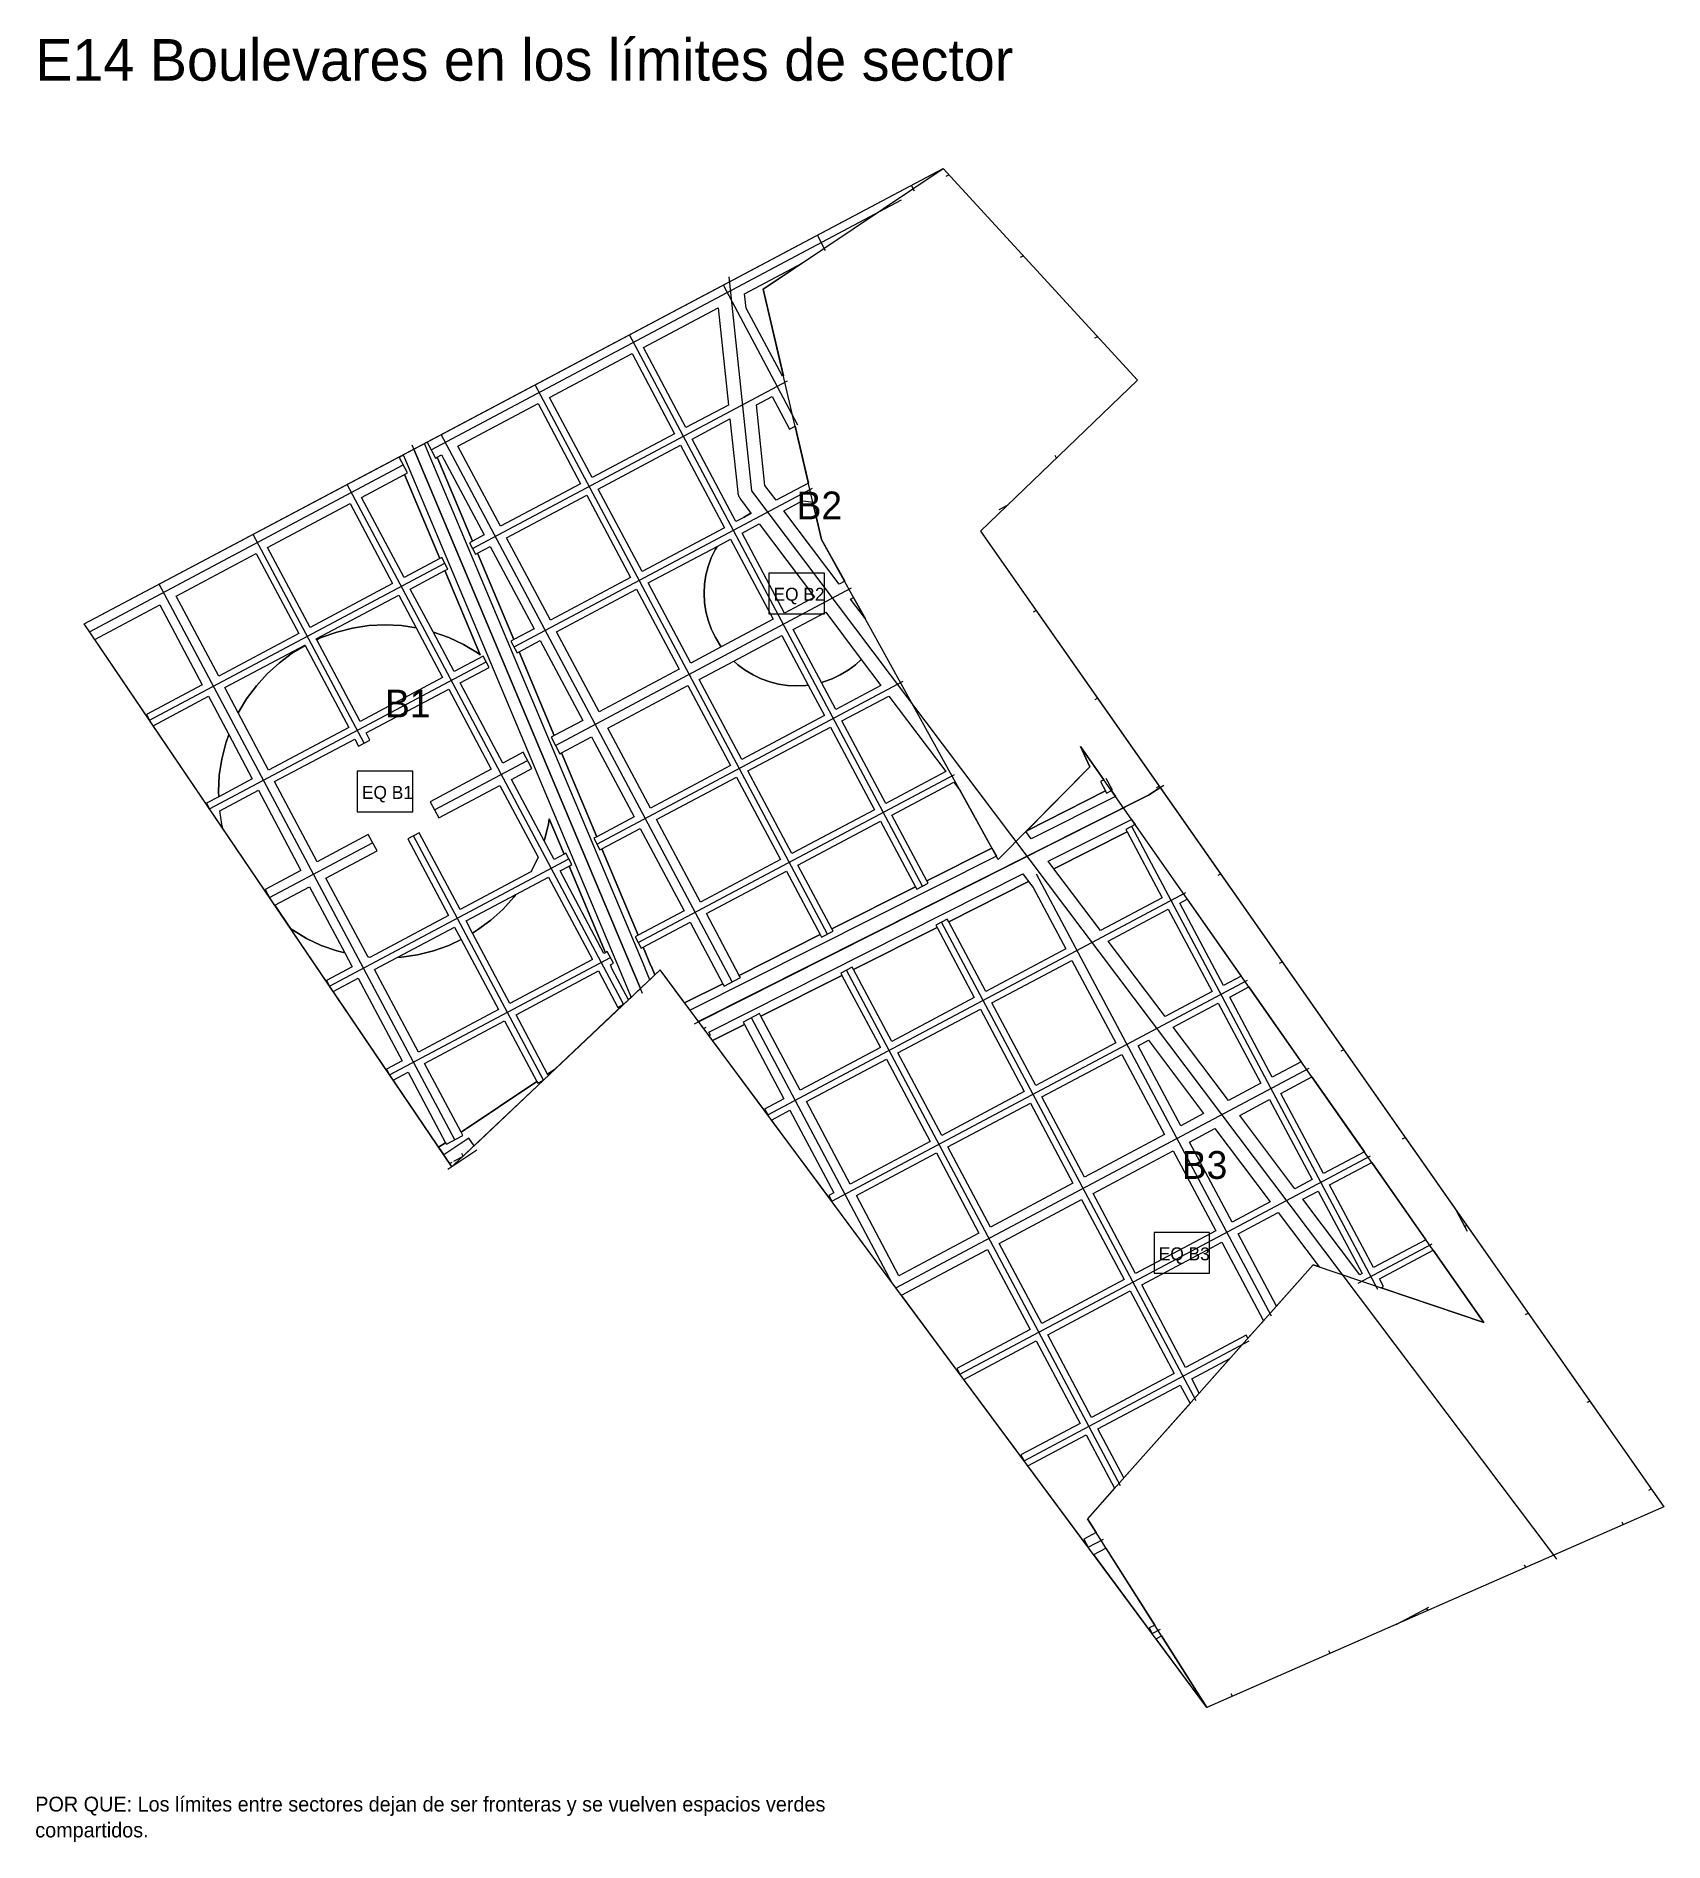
# Model space of a CAD drawing. Header units: metres. Extents: x 3873 to 16340, y -5213 to 3289.
# Drawn here: x 12581 to 14340, y -3113 to -1162 of the extents above; entities that cross this region are included whole.
import ezdxf

# ---------------------------------------------------------------- set-up
doc = ezdxf.new("R2010")
doc.units = ezdxf.units.M
for name, color, linetype, lineweight, plot in [('EQUIPAMIENTO', 5, 'Continuous', 0, False), ('LIMITE-INTERVENCION', 30, 'Continuous', 0, False), ('MANZANAS-PROPUESTAS', 33, 'Continuous', 0, False), ('SECTORES', 1, 'Continuous', 0, False), ('TEXTO', 7, 'Continuous', 0, False), ('VERDE-OBLIGATORIO', 3, 'Continuous', 0, False), ('VERDE-PROPUESTO', 82, 'Continuous', 0, False), ('VIA-BOULEVARD', 30, 'Continuous', 0, False), ('VIA-PRIMARIA', 1, 'Continuous', 0, False), ('VIA-SECUNDARIA', 8, 'Continuous', 0, False), ('VIA-TERCIARIA', 9, 'Continuous', 0, False)]:
    doc.layers.add(name, color=color, linetype=linetype, lineweight=lineweight, plot=plot)

msp = doc.modelspace()

# ---------------------------------------------------------------- texts
at = {"layer": 'EQUIPAMIENTO'}
for s, p in [('EQ B2', (13377.8, -1771.9)), ('EQ B1', (12933, -1986)), ('EQ B3', (13794.1, -2484.5))]:
    msp.add_text(s, height=14, dxfattribs=at).set_placement(p)
at = {"layer": 'SECTORES'}
for s, p in [('B2', (13402.8, -1683.9)), ('B1', (12958, -1898)), ('B3', (13819.1, -2396.5))]:
    msp.add_text(s, height=30, dxfattribs=at).set_placement(p)
at = {"layer": 'TEXTO'}
for s, height, p in [('E14 Boulevares en los límites de sector', 45, (12580, -1210)), ('POR QUE: Los límites entre sectores dejan de ser fronteras y se vuelven espacios verdes', 16, (12580, -3080)), ('compartidos.', 16, (12580, -3108))]:
    msp.add_text(s, height=height, dxfattribs=at).set_placement(p)

# ---------------------------------------------------------------- linework, layer by layer
at = {"layer": 'EQUIPAMIENTO'}
for points in [[(13372.8, -1785.9), (13432.8, -1785.9), (13432.8, -1741.9), (13372.8, -1741.9), (13372.8, -1785.9)], [(12928, -2000), (12988, -2000), (12988, -1956), (12928, -1956), (12928, -2000)], [(13789.1, -2498.5), (13849.1, -2498.5), (13849.1, -2454.5), (13789.1, -2454.5), (13789.1, -2498.5)]]:
    msp.add_lwpolyline(points, close=True, dxfattribs=at)
at = {"layer": 'LIMITE-INTERVENCION'}
msp.add_lwpolyline([(12633, -1797), (13561, -1305), (13771.2, -1533.6), (13601.5, -1696.8), (14340, -2751), (13846.2, -2967.6), (13255.3, -2170.6), (13030.2, -2383.5), (12633, -1797)], close=True, dxfattribs=at)
at = {"layer": 'MANZANAS-PROPUESTAS'}
for points in [[(13387.4, -1529.4), (13348.2, -1455.8), (13346.6, -1440.2), (13408.7, -1407.1), (13366.7, -1435.3), (13388.5, -1528.9), (13387.4, -1529.4)], [(13237.2, -1498.3), (13318, -1455.4), (13329.1, -1560.4), (13283.2, -1584.8), (13237.2, -1498.3)], [(13135.7, -1552.3), (13224.9, -1504.9), (13270.9, -1591.4), (13181.7, -1638.8), (13135.7, -1552.3)], [(13036.8, -1604.9), (13123.3, -1558.9), (13169.3, -1645.4), (13082.8, -1691.4), (13036.8, -1604.9)], [(13380.6, -1663.3), (13368.5, -1647.3), (13359.3, -1560.3), (13376.3, -1551.2), (13395.2, -1586.6), (13401.3, -1583.4), (13415.6, -1644.7), (13380.6, -1663.3)], [(13339.1, -1654.6), (13339.3, -1655.9), (13339.6, -1657.2), (13340, -1658.5), (13340.6, -1659.7), (13341.3, -1660.9), (13342, -1662), (13353.3, -1677.1), (13347.3, -1680.7), (13345.6, -1681.9), (13337.2, -1686.4), (13289.8, -1597.2), (13330.7, -1575.4), (13339.1, -1654.6)], [(13019.1, -1614.3), (13065.1, -1700.8), (13052.6, -1707.5), (13014.4, -1616.8), (13019.1, -1614.3)], [(13324.9, -1693), (13235.7, -1740.4), (13188.3, -1651.2), (13277.4, -1603.8), (13324.9, -1693)], [(12978.6, -1746.8), (12932.6, -1660.3), (12979, -1635.6), (13017.1, -1726.3), (12978.6, -1746.8)], [(13089.4, -1703.8), (13175.9, -1657.8), (13223.3, -1746.9), (13136.8, -1793), (13089.4, -1703.8)], [(12966.2, -1753.4), (12877.1, -1800.8), (12831.1, -1714.3), (12920.2, -1666.9), (12966.2, -1753.4)], [(13071.7, -1713.2), (13119.1, -1802.3), (13097.3, -1813.9), (13058, -1720.4), (13071.7, -1713.2)], [(13288.3, -1839.3), (13242.2, -1752.7), (13316.8, -1713.1), (13314.6, -1716.7), (13310.4, -1725.6), (13307.1, -1734.8), (13304.7, -1744.3), (13303.3, -1754.1), (13302.8, -1763.9), (13303.3, -1773.7), (13304.7, -1783.4), (13307.1, -1792.9), (13310.4, -1802.1), (13314.6, -1811), (13319.7, -1819.4), (13321.3, -1821.7), (13288.3, -1839.3)], [(12732.2, -1766.9), (12818.7, -1720.8), (12864.7, -1807.4), (12778.2, -1853.4), (12732.2, -1766.9)], [(12985.2, -1759.2), (13022.6, -1739.3), (13060.9, -1830.4), (13058, -1828.3), (13042.9, -1819.2), (13026.9, -1811.7), (13010.3, -1805.7), (13009.9, -1805.6), (12985.2, -1759.2)], [(12883.6, -1813.2), (12972.8, -1765.7), (12991.7, -1801.2), (12975.7, -1798.8), (12958, -1798), (12940.4, -1798.8), (12922.9, -1801.4), (12905.8, -1805.7), (12889.1, -1811.7), (12884.1, -1814.1), (12883.6, -1813.2)], [(13143.4, -1805.3), (13229.9, -1759.3), (13275.9, -1845.8), (13189.4, -1891.8), (13143.4, -1805.3)], [(12714.5, -1776.2), (12760.5, -1862.8), (12700.2, -1894.9), (12703.5, -1901), (12644.2, -1813.6), (12714.5, -1776.2)], [(12784.7, -1865.7), (12871.3, -1819.7), (12871.5, -1820.2), (12858, -1828.3), (12843.8, -1838.8), (12830.7, -1850.7), (12818.9, -1863.8), (12808.4, -1878), (12799.3, -1893.1), (12784.7, -1865.7)], [(13125.7, -1814.7), (13171.7, -1901.2), (13140.9, -1917.6), (13102.8, -1826.9), (13125.7, -1814.7)], [(13432.8, -1896), (13343.7, -1943.5), (13297.6, -1856.9), (13334.9, -1837.1), (13339.4, -1841.2), (13347.3, -1847), (13355.7, -1852), (13364.5, -1856.2), (13373.8, -1859.5), (13383.3, -1861.9), (13393, -1863.4), (13402.8, -1863.9), (13412.6, -1863.4), (13415.3, -1863), (13432.8, -1896)], [(13493.9, -1863.5), (13445.2, -1889.5), (13429.6, -1860.1), (13431.8, -1859.5), (13441.1, -1856.2), (13450, -1852), (13458.4, -1847), (13466.3, -1841.2), (13472.7, -1835.3), (13493.9, -1863.5)], [(13331.3, -1950), (13244.8, -1996), (13198.8, -1909.5), (13285.3, -1863.5), (13331.3, -1950)], [(12767.1, -1875.1), (12789.1, -1916.5), (12785.8, -1925.7), (12781.5, -1942.9), (12778.9, -1960.3), (12778, -1978), (12778.3, -1983.6), (12765, -1990.6), (12768.3, -1996.8), (12707.4, -1906.9), (12767.1, -1875.1)], [(13451.8, -1901.8), (13502.5, -1874.9), (13564, -1956.5), (13499.2, -1991), (13451.8, -1901.8)], [(13439.4, -1908.4), (13486.8, -1997.6), (13397.6, -2045), (13350.2, -1955.8), (13439.4, -1908.4)], [(13181.1, -1918.9), (13227.1, -2005.4), (13186.8, -2026.8), (13148.7, -1936.1), (13181.1, -1918.9)], [(13731.2, -1967.2), (13736.6, -1977.4), (13651.4, -2020.3), (13719.7, -1951.3), (13709.6, -1929.5), (13734.7, -1965.3), (13731.2, -1967.2)], [(13337.9, -1962.4), (13385.3, -2051.6), (13298.8, -2097.6), (13251.3, -2008.4), (13337.9, -1962.4)], [(13505.8, -2003.4), (13572.6, -1967.8), (13579.8, -1977.5), (13613.9, -2039.1), (13543.6, -2074.5), (13505.8, -2003.4)], [(13140.6, -2051.4), (13129.9, -2031.3), (13130.3, -2030.2), (13134.6, -2013.1), (13135.4, -2007.6), (13151.4, -2045.7), (13140.6, -2051.4)], [(13233.7, -2017.8), (13281.1, -2107), (13231.6, -2133.3), (13192.3, -2039.8), (13233.7, -2017.8)], [(13404.2, -2057.4), (13493.4, -2009.9), (13531.1, -2080.8), (13440.8, -2126.2), (13404.2, -2057.4)], [(13797.9, -2092.7), (13731.1, -2128.2), (13680.7, -2061.5), (13760.1, -2021.5), (13797.9, -2092.7)], [(13194.6, -2153), (13147.1, -2063.8), (13156.8, -2058.7), (13196.1, -2152.1), (13194.6, -2153)], [(13305.3, -2109.9), (13391.9, -2063.9), (13428.3, -2132.5), (13340.8, -2176.6), (13305.3, -2109.9)], [(13052.6, -2130.9), (13058, -2127.6), (13072.2, -2117.1), (13085.3, -2105.3), (13097.2, -2092.2), (13099.4, -2089.2), (13134.8, -2070.4), (13182.2, -2159.5), (13093, -2207), (13052.6, -2130.9)], [(13658.3, -2081.6), (13693.7, -2148.1), (13607.2, -2194.1), (13567.1, -2118.7), (13653.5, -2075.2), (13658.3, -2081.6)], [(12922.5, -2167.4), (12894.7, -2182.1), (12898, -2188.3), (12838.8, -2100.9), (12855.8, -2126), (12858, -2127.6), (12873.2, -2136.7), (12889.1, -2144.3), (12905.8, -2150.2), (12914.5, -2152.4), (12922.5, -2167.4)], [(13851.9, -2194.2), (13801.1, -2221.2), (13739.6, -2139.5), (13804.4, -2105), (13851.9, -2194.2)], [(13864.2, -2187.6), (13816.8, -2098.5), (13824.9, -2094.2), (13883.3, -2177.5), (13864.2, -2187.6)], [(13287.7, -2119.3), (13322.9, -2185.6), (13281.7, -2206.3), (13255.3, -2170.6), (13249.5, -2176.1), (13245.5, -2166.4), (13245.4, -2166.2), (13237, -2146.2), (13287.7, -2119.3)], [(13594.8, -2200.7), (13505.6, -2248.1), (13464.3, -2170.4), (13554.5, -2125), (13594.8, -2200.7)], [(13080.7, -2213.5), (12994.1, -2259.5), (12946.7, -2170.4), (12971.2, -2157.3), (12975.7, -2157.1), (12993.1, -2154.5), (13010.3, -2150.2), (13026.9, -2144.3), (13040.4, -2137.9), (13080.7, -2213.5)], [(13747.7, -2249.6), (13661.1, -2295.6), (13613.7, -2206.4), (13700.3, -2160.4), (13747.7, -2249.6)], [(12929.1, -2179.7), (12976.5, -2268.9), (12959.6, -2277.9), (12962.9, -2284.1), (12902, -2194.2), (12929.1, -2179.7)], [(13099.6, -2219.3), (13188.8, -2171.9), (13209.7, -2211.2), (13215.8, -2207.9), (13141.2, -2278.5), (13133.7, -2283.5), (13099.6, -2219.3)], [(13493.3, -2254.6), (13406.7, -2300.6), (13364.2, -2220.7), (13451.8, -2176.7), (13493.3, -2254.6)], [(13916.8, -2286.5), (13870.8, -2200), (13891.4, -2189), (13948, -2269.9), (13916.8, -2286.5)], [(13512.2, -2260.4), (13601.4, -2213), (13648.8, -2302.2), (13559.6, -2349.6), (13512.2, -2260.4)], [(13904.4, -2293.1), (13869.4, -2311.7), (13809.7, -2232.5), (13858.4, -2206.6), (13904.4, -2293.1)], [(13000.7, -2271.9), (13087.2, -2225.9), (13122, -2291.3), (13040.2, -2346.2), (13000.7, -2271.9)], [(13389.1, -2310), (13368.2, -2321.1), (13371.5, -2327.3), (13312, -2247), (13346.4, -2229.7), (13389.1, -2310)], [(13800.3, -2348.5), (13713.7, -2394.5), (13667.7, -2308), (13754.2, -2262), (13800.3, -2348.5)], [(13842.6, -2326), (13817.9, -2339.1), (13771.9, -2252.6), (13782.9, -2246.8), (13842.6, -2326)], [(12966.8, -2289.9), (12983, -2281.3), (13023.5, -2357.4), (13015.9, -2362.4), (13021.5, -2370.7), (12966.8, -2289.9)], [(13547.2, -2356.2), (13460.7, -2402.2), (13413.3, -2313), (13499.8, -2267), (13547.2, -2356.2)], [(13972.2, -2390.7), (13926.2, -2304.2), (13959.6, -2286.4), (14016.3, -2367.3), (13972.2, -2390.7)], [(13655.4, -2314.6), (13701.4, -2401.1), (13612.2, -2448.5), (13566.2, -2362), (13655.4, -2314.6)], [(13959.8, -2397.3), (13941.3, -2407.1), (13881.6, -2327.9), (13913.8, -2310.8), (13959.8, -2397.3)], [(13395.6, -2322.4), (13443.1, -2411.6), (13437.5, -2414.6), (13440.7, -2420.7), (13375.7, -2333), (13395.6, -2322.4)], [(13914.5, -2421.4), (13873.3, -2443.3), (13827.3, -2356.8), (13854.8, -2342.2), (13914.5, -2421.4)], [(13599.8, -2455.1), (13513.3, -2501.1), (13467.3, -2414.5), (13553.8, -2368.5), (13599.8, -2455.1)], [(13855.7, -2452.7), (13769.1, -2498.7), (13723.1, -2412.2), (13809.6, -2366.2), (13855.7, -2452.7)], [(14026.2, -2492.3), (13978.8, -2403.1), (14024.4, -2378.8), (14082.7, -2462.2), (14026.2, -2492.3)], [(13756.8, -2505.3), (13667.6, -2552.7), (13621.6, -2466.2), (13710.8, -2418.7), (13756.8, -2505.3)], [(13949.9, -2418.4), (13966.4, -2409.7), (14013.8, -2498.8), (14011.4, -2500.1), (13949.9, -2418.4)], [(13879.9, -2455.7), (13923.1, -2432.7), (13967.4, -2491.6), (13961, -2489.4), (13921.5, -2533.9), (13879.9, -2455.7)], [(13609.2, -2472.7), (13655.2, -2559.3), (13576, -2601.4), (13579.3, -2607.6), (13516, -2522.3), (13609.2, -2472.7)], [(13888.7, -2565.4), (13823.1, -2600.2), (13775.7, -2511.1), (13862.2, -2465), (13907.1, -2549.3), (13908.3, -2548.7), (13890.5, -2568.7), (13888.7, -2565.4)], [(14037.1, -2512.8), (14032.8, -2504.6), (14090.8, -2473.7), (14145.3, -2551.5), (14034.6, -2514.2), (14037.1, -2512.8)], [(13763.3, -2517.6), (13810.8, -2606.8), (13721.6, -2654.2), (13674.2, -2565), (13763.3, -2517.6)], [(13661.8, -2571.6), (13709.2, -2660.8), (13645.2, -2694.8), (13648.5, -2701), (13583.5, -2613.3), (13661.8, -2571.6)], [(13829.7, -2612.6), (13871, -2590.6), (13837.8, -2627.9), (13829.7, -2612.6)], [(13728.1, -2666.6), (13817.3, -2619.2), (13827.9, -2639.1), (13756.3, -2719.6), (13728.1, -2666.6)], [(13713.1, -2785.6), (13717.8, -2794.4), (13652.7, -2706.7), (13715.8, -2673.2), (13746.4, -2730.7), (13717, -2763.8), (13726.3, -2778.5), (13713.1, -2785.6)], [(13783.8, -2881.6), (13787.1, -2887.8), (13723.8, -2802.5), (13737.1, -2795.5), (13789.7, -2878.5), (13783.8, -2881.6)], [(13791.3, -2893.5), (13797.2, -2890.3), (13846.2, -2967.6), (13791.3, -2893.5)]]:
    msp.add_lwpolyline(points, close=True, dxfattribs=at)
at = {"layer": 'SECTORES'}
for points in [[(12989.1, -1608.2), (13561, -1305), (13771.2, -1533.6), (13601.5, -1696.8), (13795.5, -1973.7), (13783, -1982), (13296.9, -2226.6), (13255.3, -2170.6), (13233.9, -2190.8), (13227, -2174), (12992, -1615), (12989.1, -1608.2)], [(13030.2, -2383.5), (13030, -2383.1), (12633, -1797), (12989.1, -1608.2), (12992, -1615), (13227, -2174), (13233.9, -2190.8), (13032.1, -2381.7), (13030.2, -2383.5)], [(13795.5, -1973.7), (14340, -2751), (13846.2, -2967.6), (13296.9, -2226.6), (13783, -1982), (13795.5, -1973.7)]]:
    msp.add_lwpolyline(points, close=True, dxfattribs=at)
at = {"layer": 'VERDE-OBLIGATORIO'}
msp.add_lwpolyline([(14145.3, -2551.5), (13709.6, -1929.5), (13719.7, -1951.3), (13620.6, -2051.3), (13429.8, -1705.7), (13366.7, -1435.3), (13561, -1305), (13771.2, -1533.6), (13601.5, -1696.8), (14340, -2751), (13846.2, -2967.6), (13717, -2763.8), (13961, -2489.4), (14145.3, -2551.5)], close=True, dxfattribs=at)
at = {"layer": 'VERDE-PROPUESTO'}
for points in [[(13026.9, -1811.7), (13042.9, -1819.2), (13058, -1828.3), (13060.9, -1830.4), (13022.6, -1739.3), (13025.8, -1737.6), (13019.2, -1725.2), (13017.1, -1726.3), (12979, -1635.6), (12982.4, -1633.8), (12973.3, -1616.6), (12977.6, -1614.3), (12980, -1620.1), (13215, -2179), (13223.8, -2200.4), (13221.1, -2202.9), (13203.6, -2170), (13201.6, -2165.1), (13204.8, -2163.4), (13198.2, -2151), (13196.1, -2152.1), (13156.8, -2058.7), (13160, -2056.9), (13153.5, -2044.6), (13151.4, -2045.7), (13135.4, -2007.6), (13134.6, -2013.1), (13130.3, -2030.2), (13129.9, -2031.3), (13094.6, -1964.9), (13116.7, -1953.1), (13107.3, -1935.5), (13085.2, -1947.2), (13039.2, -1860.7), (13070.5, -1844), (13064, -1831.7), (13032.6, -1848.4), (13009.9, -1805.6), (13010.3, -1805.7), (13026.9, -1811.7)], [(13003.5, -1600.6), (13012.6, -1617.8), (13014.4, -1616.8), (13052.6, -1707.5), (13049.4, -1709.2), (13055.9, -1721.6), (13058, -1720.4), (13097.3, -1813.9), (13094.1, -1815.6), (13100.7, -1828), (13102.8, -1826.9), (13140.9, -1917.6), (13137.4, -1919.4), (13146.8, -1937.1), (13148.7, -1936.1), (13186.8, -2026.8), (13183.6, -2028.5), (13190.2, -2040.9), (13192.3, -2039.8), (13231.6, -2133.3), (13228.4, -2135), (13234.9, -2147.4), (13237, -2146.2), (13245.4, -2166.2), (13245.5, -2166.4), (13249.5, -2176.1), (13244, -2181.3), (13239, -2169.1), (13239, -2169), (13004, -1610), (13004, -1609.9), (13000.6, -1602.1), (13002.8, -1600.9), (13003.5, -1600.6)], [(13353.3, -1677.1), (13353.8, -1677.6), (13345.6, -1681.9), (13347.3, -1680.7), (13353.3, -1677.1)], [(13420.4, -1665.5), (13429.8, -1705.7), (13454.7, -1750.8), (13448.8, -1753.9), (13389.1, -1674.6), (13408.8, -1664.1), (13412.6, -1664.3), (13420.4, -1665.5)], [(13422, -1768.1), (13389.8, -1785.3), (13343.8, -1698.7), (13362.3, -1688.9), (13422, -1768.1)], [(13314.6, -1811), (13310.4, -1802.1), (13307.1, -1792.9), (13304.7, -1783.4), (13303.3, -1773.7), (13302.8, -1763.9), (13303.3, -1754.1), (13304.7, -1744.3), (13307.1, -1734.8), (13310.4, -1725.6), (13314.6, -1716.7), (13316.8, -1713.1), (13331.4, -1705.3), (13377.4, -1791.8), (13321.3, -1821.7), (13319.7, -1819.4), (13314.6, -1811)], [(13461, -1770), (13464.4, -1768.3), (13477.1, -1791.3), (13461, -1770)], [(13458.4, -1847), (13450, -1852), (13441.1, -1856.2), (13431.8, -1859.5), (13429.6, -1860.1), (13399.2, -1802.9), (13434.2, -1784.3), (13472.7, -1835.3), (13466.3, -1841.2), (13458.4, -1847)], [(12905.8, -1805.7), (12922.9, -1801.4), (12940.4, -1798.8), (12958, -1798), (12975.7, -1798.8), (12991.7, -1801.2), (13020.2, -1854.9), (12931.1, -1902.3), (12884.1, -1814.1), (12889.1, -1811.7), (12905.8, -1805.7)], [(13402.8, -1863.9), (13393, -1863.4), (13383.3, -1861.9), (13373.8, -1859.5), (13364.5, -1856.2), (13355.7, -1852), (13347.3, -1847), (13339.4, -1841.2), (13334.9, -1837.1), (13386.8, -1809.5), (13415.3, -1863), (13412.6, -1863.4), (13402.8, -1863.9)], [(12818.9, -1863.8), (12830.7, -1850.7), (12843.8, -1838.8), (12858, -1828.3), (12871.5, -1820.2), (12918.7, -1908.9), (12832.2, -1954.9), (12799.3, -1893.1), (12808.4, -1878), (12818.9, -1863.8)], [(13039, -2105.4), (12995, -2022.6), (12982.6, -2029.2), (13026.7, -2112), (12941.7, -2157.2), (12940.4, -2157.1), (12939.6, -2157), (12894.1, -2071.5), (12949.3, -2042.1), (12939.9, -2024.5), (12884.7, -2053.8), (12838.7, -1967.3), (12925.3, -1921.3), (12929.3, -1928.9), (12941.7, -1922.4), (12937.6, -1914.7), (13026.8, -1867.3), (13072.8, -1953.8), (13006.7, -1989), (13016.1, -2006.6), (13082.2, -1971.5), (13123.4, -2048.9), (13116.8, -2062.8), (13115.7, -2064.7), (13039, -2105.4)], [(12778.9, -1960.3), (12781.5, -1942.9), (12785.8, -1925.7), (12789.1, -1916.5), (12814.5, -1964.3), (12778.3, -1983.6), (12778, -1978), (12778.9, -1960.3)], [(12781.5, -2013.1), (12779.4, -1998.9), (12821.1, -1976.7), (12867.1, -2063.2), (12828.5, -2083.7), (12833.2, -2092.6), (12782.7, -2018.1), (12781.5, -2013.1)], [(13656.3, -2029), (13650.4, -2021.2), (13651.4, -2020.3), (13736.6, -1977.4), (13737.8, -1979.7), (13742.9, -1977), (13747.2, -1983.2), (13656.3, -2029)], [(13758.7, -2019), (13760.1, -2021.5), (13680.7, -2061.5), (13674.6, -2053.3), (13764.6, -2008.1), (13768.6, -2013.8), (13758.7, -2019)], [(13287.8, -2214.4), (13281.7, -2206.3), (13322.9, -2185.6), (13324.4, -2188.4), (13342.1, -2179), (13340.8, -2176.6), (13428.3, -2132.5), (13429.8, -2135.3), (13442.2, -2128.7), (13440.8, -2126.2), (13531.1, -2080.8), (13532.5, -2083.6), (13544.9, -2077), (13543.6, -2074.5), (13613.9, -2039.1), (13618.7, -2047.9), (13287.8, -2214.4)], [(13565.6, -2115.9), (13553.2, -2122.4), (13554.5, -2125), (13464.3, -2170.4), (13462.8, -2167.6), (13450.5, -2174.1), (13451.8, -2176.7), (13364.2, -2220.7), (13362.7, -2217.9), (13345.1, -2227.3), (13346.4, -2229.7), (13312, -2247), (13308.2, -2242), (13309.6, -2241.3), (13307.8, -2237.9), (13647.4, -2067), (13653.5, -2075.2), (13567.1, -2118.7), (13565.6, -2115.9)], [(12889.1, -2144.3), (12873.2, -2136.7), (12858, -2127.6), (12855.8, -2126), (12838.8, -2100.9), (12876.5, -2080.9), (12914.5, -2152.4), (12905.8, -2150.2), (12889.1, -2144.3)], [(13085.3, -2105.3), (13072.2, -2117.1), (13058, -2127.6), (13052.6, -2130.9), (13045.6, -2117.8), (13099.4, -2089.2), (13097.2, -2092.2), (13085.3, -2105.3)], [(13010.3, -2150.2), (12993.1, -2154.5), (12975.7, -2157.1), (12971.2, -2157.3), (13033.2, -2124.4), (13040.4, -2137.9), (13026.9, -2144.3), (13010.3, -2150.2)], [(13133.7, -2283.5), (13141.2, -2278.5), (13134.5, -2284.9), (13133.7, -2283.5)], [(13048.7, -2352.5), (13021.5, -2370.7), (13015.9, -2362.4), (13023.5, -2357.4), (13024.4, -2359.1), (13042.1, -2349.7), (13040.2, -2346.2), (13122, -2291.3), (13123, -2293.2), (13129.2, -2289.9), (13054.2, -2360.8), (13048.7, -2352.5)]]:
    msp.add_lwpolyline(points, close=True, dxfattribs=at)
at = {"layer": 'VIA-BOULEVARD'}
msp.add_lwpolyline([(12987.1, -1603.6), (12992, -1615), (13227, -2174), (13235.9, -2195.8)], dxfattribs=at)
at = {"layer": 'VIA-PRIMARIA'}
for points in [[(13329.6, -1422), (13354, -1653), (14218, -2799), (14224.1, -2807.3)], [(13292.3, -2228.9), (13783, -1982), (13799.7, -1971)], [(13025.8, -2385.9), (13057.1, -2365)]]:
    msp.add_lwpolyline(points, dxfattribs=at)
at = {"layer": 'VIA-SECUNDARIA'}
for points in [[(13564.3, -1313.1), (13567.1, -1311.6)], [(13007.9, -1608.9), (13516.2, -1338.6)], [(13404, -1582), (13323.7, -1430.8)], [(13333.2, -2183.7), (13018.8, -1592.4)], [(12638.6, -1805.3), (12977.7, -1625)], [(13621.5, -1673.4), (13631.2, -1668.2)], [(13033.3, -2354.4), (12714, -1754)], [(13142.1, -1928.3), (13462.2, -1758.1)], [(13011.4, -1997.8), (13112, -1944.3)], [(13791.8, -1973.6), (13794.4, -1972.2)], [(12833.2, -2092.6), (12944.6, -2033.3)], [(13915.9, -2544.7), (13662.1, -2067.4)], [(13506.2, -2509), (13353.9, -2222.6)], [(13302.2, -2233.9), (13304.9, -2232.5)], [(13991.2, -2258.3), (13993.9, -2256.9)], [(13510, -2514.2), (13956.5, -2276.8)], [(13027.7, -2379.8), (13030.4, -2378.4)], [(13032.2, -2377.5), (13042.2, -2372.2)], [(13042.5, -2371.8), (13041.1, -2369.1)], [(14190.6, -2543), (14193.3, -2541.6)], [(13717.8, -2794.4), (13734.4, -2785.6)], [(14085.1, -2862.8), (14083.6, -2860.2)]]:
    msp.add_lwpolyline(points, dxfattribs=at)
at = {"layer": 'VIA-TERCIARIA'}
for points in [[(13530.2, -1329.3), (13526.9, -1323.1)], [(13434.1, -1393.7), (13425.3, -1377)], [(13644.8, -1400.5), (13647.5, -1399.1)], [(13538.7, -2080.3), (13222, -1484.7)], [(13725.2, -1488), (13727.9, -1486.6)], [(13052.6, -1715.4), (13392.9, -1534.4)], [(13436, -2132), (13120.4, -1538.6)], [(13683.6, -1617.9), (13682.1, -1615.1)], [(13215.8, -2207.9), (12917.2, -1646.3)], [(13097.4, -1821.8), (13420, -1650.3)], [(12935.5, -1925.6), (12815.6, -1700.2)], [(12703.5, -1901), (13022.5, -1731.4)], [(13658.8, -1783.8), (13661.5, -1782.4)], [(12768.3, -1996.8), (13067.2, -1837.9)], [(13186.9, -2034.7), (13517.8, -1858.8)], [(13725.3, -1878.7), (13727.9, -1877.3)], [(13231.6, -2141.2), (13573.3, -1959.5)], [(13744, -1976.4), (13737.3, -1963.9)], [(13129.2, -2289.9), (12988.8, -2025.9)], [(14031, -2516.1), (13764.9, -2015.7)], [(12898, -2188.3), (13156.7, -2050.8)], [(13858.2, -2068.5), (13860.9, -2067.1)], [(13371.5, -2327.3), (13823.5, -2087)], [(13834.4, -2636.3), (13559.4, -2119.2)], [(12962.9, -2284.1), (13201.5, -2157.2)], [(13924.7, -2163.4), (13927.4, -2162)], [(13440.7, -2420.7), (13890, -2181.9)], [(13752.9, -2728), (13456.6, -2170.9)], [(14057.7, -2353.2), (14060.3, -2351.8)], [(13579.3, -2607.6), (14023, -2371.6)], [(14127.8, -2453.4), (14116.3, -2431.7)], [(14124.1, -2448.1), (14126.8, -2446.7)], [(14009.7, -2509), (14089.5, -2466.5)], [(13648.5, -2701), (13892, -2571.6)], [(14257.1, -2637.9), (14259.8, -2636.5)], [(14323.6, -2732.8), (14326.3, -2731.4)], [(14296.3, -2770.2), (14294.9, -2767.5)], [(14190.7, -2816.5), (14189.3, -2813.8)], [(14050.6, -2877.9), (14085.8, -2859.2)], [(13787.1, -2887.8), (13796.1, -2883)], [(13979.4, -2909.2), (13978, -2906.5)], [(13873.8, -2955.5), (13872.4, -2952.8)]]:
    msp.add_lwpolyline(points, dxfattribs=at)

msp.set_redraw_order([(e.dxf.handle, doc.entitydb.next_handle()) for e in msp.query("TEXT MTEXT ATTDEF DIMENSION ARC_DIMENSION")])  # texts and dimensions are drawn at this point

doc.saveas('drawing.dxf')
